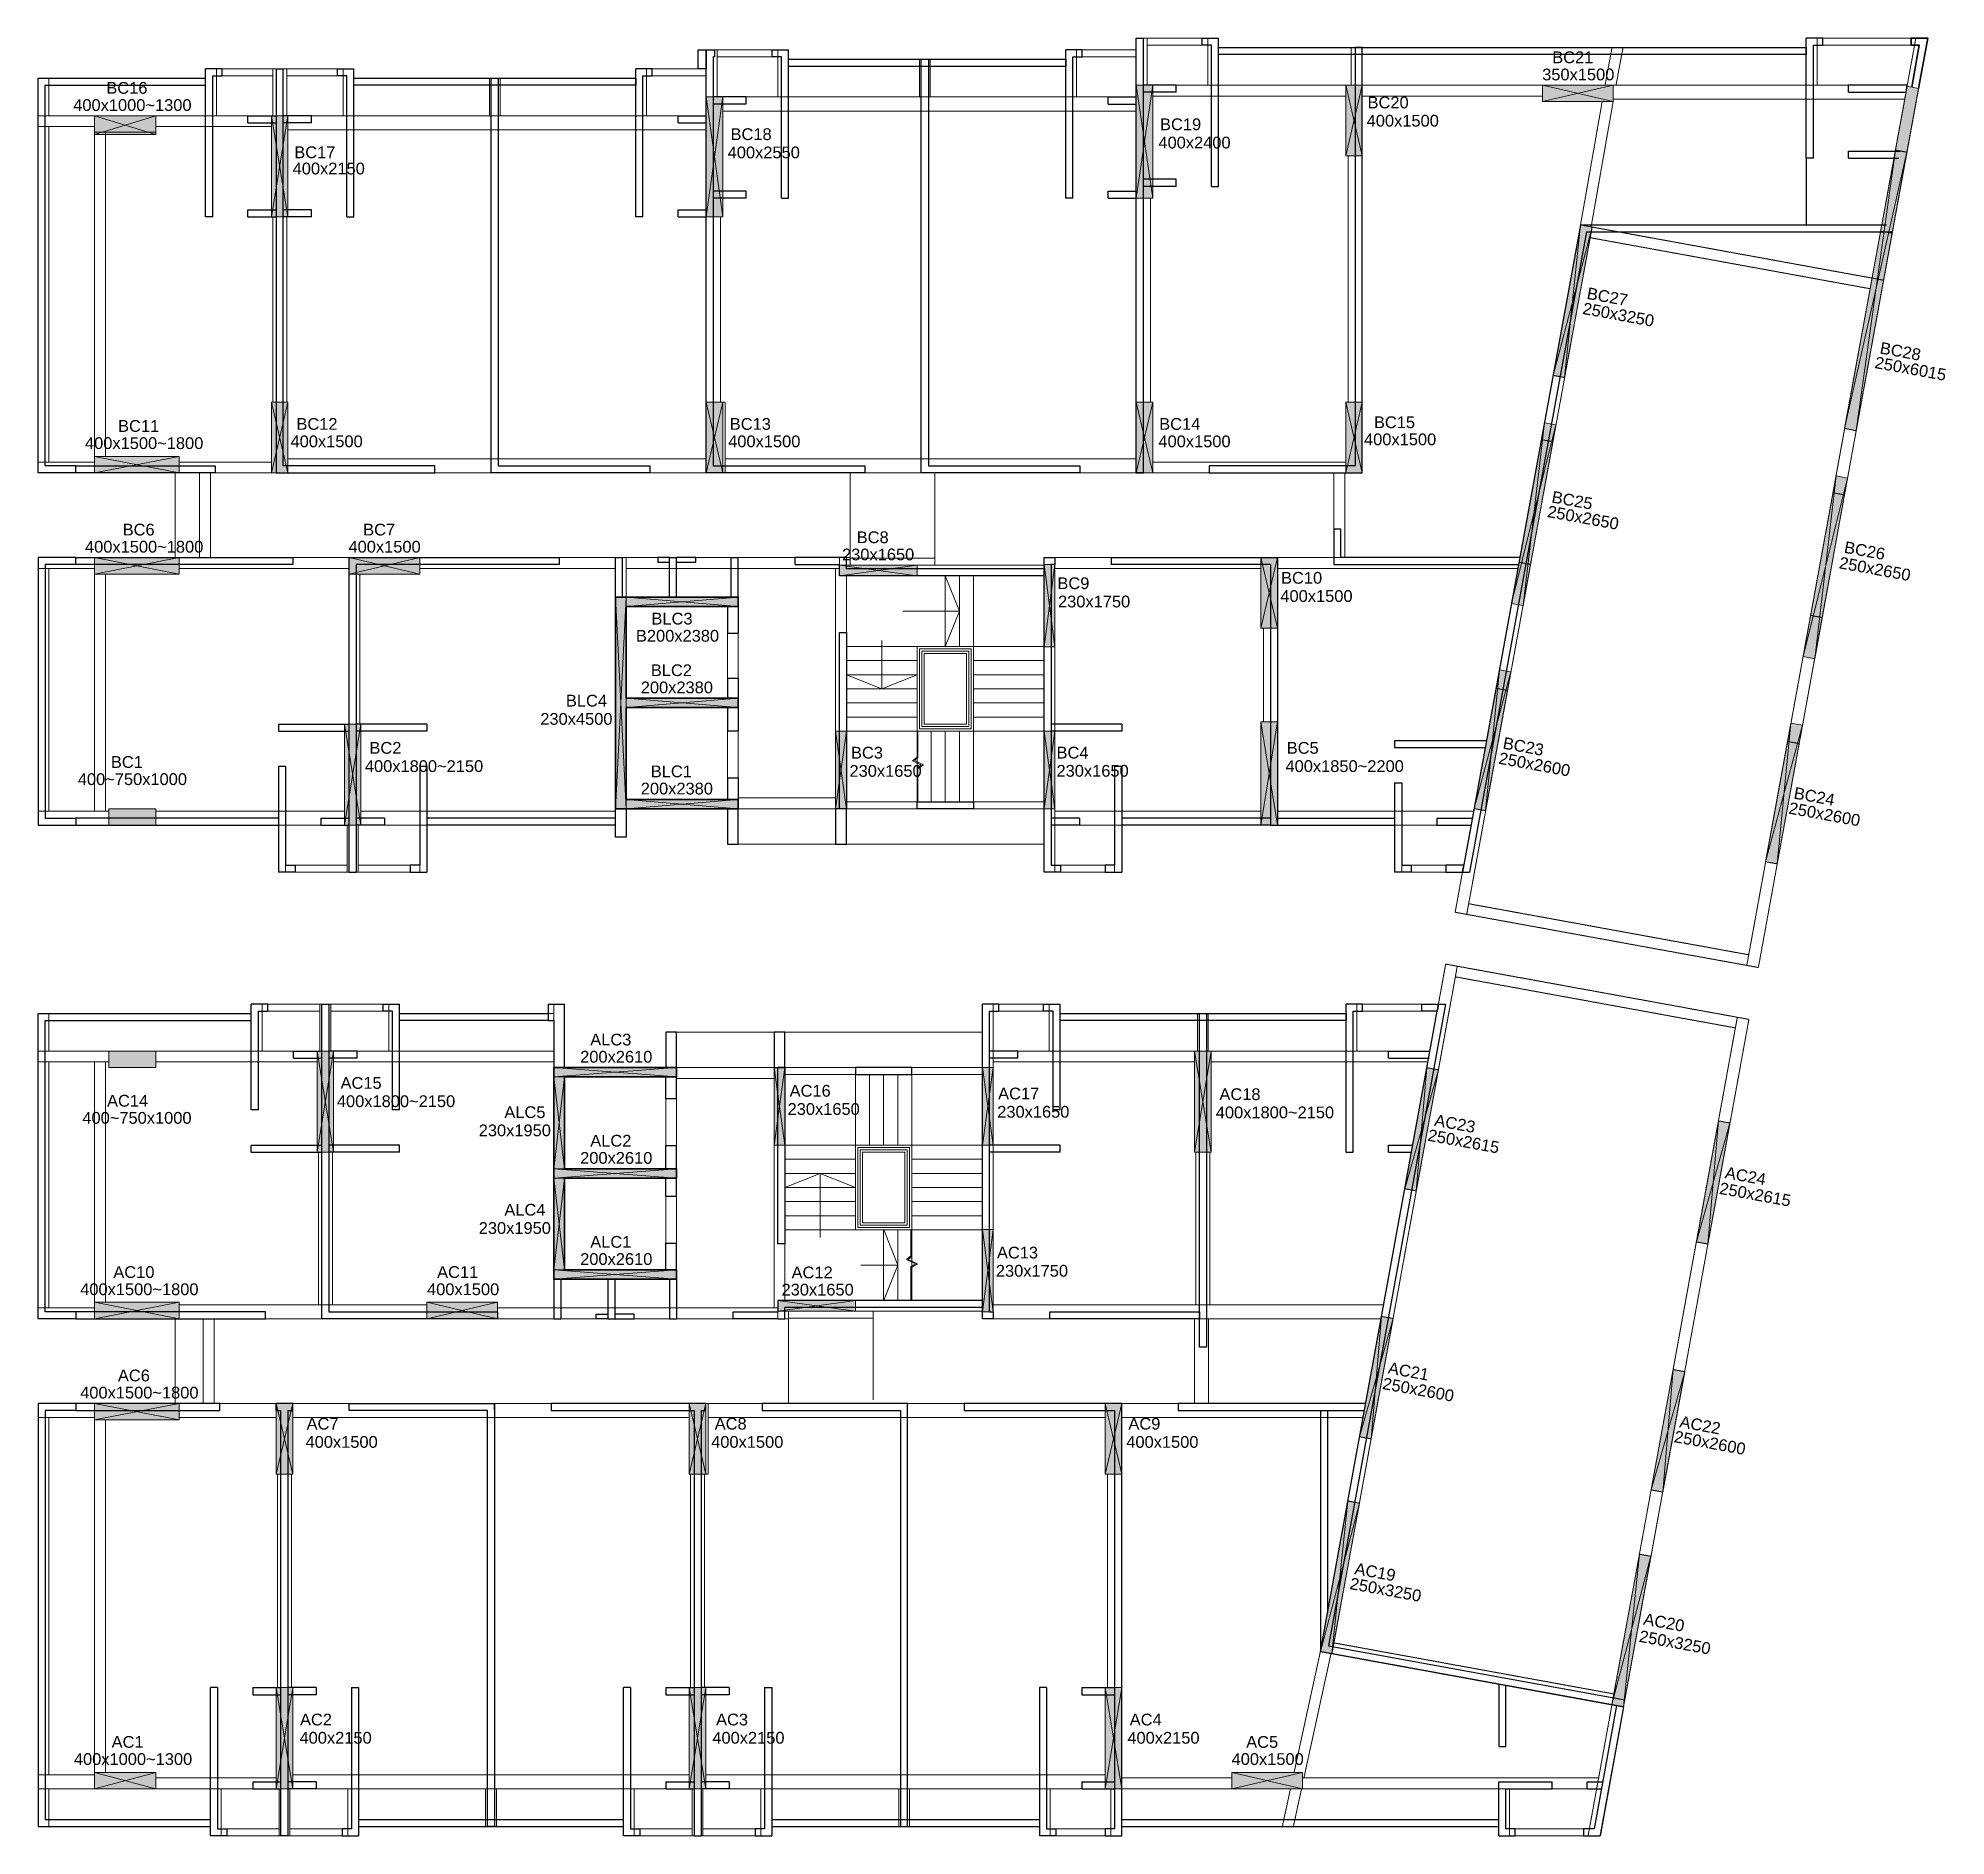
# Model space of a CAD drawing. Header units: millimetres. Extents: x 0 to 40546, y -200 to 38010.
import ezdxf
from ezdxf.enums import TextEntityAlignment as Align

# ---------------------------------------------------------------- set-up
doc = ezdxf.new("R2010")
doc.units = ezdxf.units.MM
doc.linetypes.add('DASHED', pattern=[0.75, 0.5, -0.25])
for name, color, linetype, lineweight in [('A-ANNO-Cutline n Arrow', 30, 'Continuous', 13), ('A-STAIR-Steps', 45, 'Continuous', 15), ('A-WALL-CUT-Brick', 1, 'Continuous', 35), ('ARCH BEAM', 160, 'DASHED', 9), ('COLUMN', 2, 'Continuous', 0), ('COLUMN HATCH_ASC', 251, 'Continuous', 0), ('COLUMN NO._ASC', 7, 'Continuous', 25), ('COLUMN SIZE_ASC', 150, 'Continuous', 9), ('RAILING- 1', 87, 'Continuous', 15), ('S-RCC-COL', 2, 'Continuous', 35), ('wall', 1, 'Continuous', 25)]:
    doc.layers.add(name, color=color, linetype=linetype, lineweight=lineweight)
doc.layers.add('S-RCC-WALL', color=7, linetype='Continuous')
doc.styles.add('STANDERD ASC', font='swiss.ttf', dxfattribs={"height": 250})

msp = doc.modelspace()

# ---------------------------------------------------------------- texts
at = {"layer": 'COLUMN NO._ASC', "color": 6, "style": 'STANDERD ASC'}
for s, p in [('BC21', (32617, 37403)), ('BC16', (1886, 36753)), ('BC11', (2136, 29567)), ('BC6', (2136, 27364)), ('BC7', (7247, 27364)), ('BC8', (17737, 27201, 0)), ('BLC3', (13472, 25472, 0)), ('BLC2', (13459, 24375, 0)), ('BC1', (1886, 22425)), ('BLC1', (13458, 22225, 0)), ('ALC3', (12171, 16525, 0)), ('AC14', (1901, 15225)), ('ALC2', (12171, 14375, 0)), ('ALC1', (12171, 12225, 0)), ('AC10', (2035, 11583, 237)), ('AC11', (8916, 11583, 0)), ('AC12', (16450, 11575, 0)), ('AC6', (2035, 9385, 237)), ('AC1', (1901, 1597, 0)), ('AC5', (26015, 1596))]:
    msp.add_text(s, height=250, dxfattribs=at).set_placement(p, align=Align.BOTTOM_CENTER)
for s, p in [('BC20', (28255, 36643)), ('BC18', (14716, 35969)), ('BC19', (23845, 36179)), ('BC17', (5444, 35584)), ('BC12', (5489, 29810)), ('BC13', (14700, 29810)), ('BC14', (23826, 29810)), ('BC15', (28391, 29846, 0)), ('BC9', (21663, 26424)), ('BC10', (26417, 26539)), ('BC2', (7041, 22925)), ('BC3', (17276, 22822, 0)), ('BC4', (21645, 22824)), ('BC5', (26537, 22925)), ('AC15', (6427, 15803)), ('AC16', (15972, 15636, 0)), ('AC17', (20403, 15578, 0)), ('AC18', (25107, 15564)), ('AC13', (20378, 12197)), ('AC7', (5706, 8560)), ('AC8', (14379, 8560)), ('AC9', (23172, 8560)), ('AC2', (5565, 2272)), ('AC3', (14408, 2272)), ('AC4', (23200, 2272))]:
    msp.add_text(s, height=250, dxfattribs=at).set_placement(p, align=Align.MIDDLE_LEFT)
for s, p in [('BC27', (32923, 32594, -238)), ('BC28', (39151, 31433, -238)), ('BC25', (32176, 28266, -238)), ('BC26', (38392, 27197, -238)), ('BC23', (31138, 23034, -238)), ('BC24', (37321, 21972, -238)), ('AC23', (29683, 15018, 0)), ('AC24', (35859, 13905, 0)), ('AC21', (28697, 9754, 0)), ('AC22', (34894, 8610, 0)), ('AC19', (27987, 5488, 0)), ('AC20', (34127, 4416, 0))]:
    msp.add_text(s, height=250, rotation=349.6675, dxfattribs=at).set_placement(p, align=Align.MIDDLE_LEFT)
for s, p in [('BLC4', (12091, 23929, 0)), ('ALC5', (10782, 15182, 0)), ('ALC4', (10782, 13107, 0))]:
    msp.add_text(s, height=250, dxfattribs=at).set_placement(p, align=Align.MIDDLE_RIGHT)
at = {"layer": 'COLUMN SIZE_ASC', "style": 'STANDERD ASC'}
for s, p in [('350x1500', (32733, 37038, 0)), ('400x1000~1300', (2003, 36388, 0)), ('400x1500~1800', (2253, 29202, 0)), ('400x1500~1800', (2253, 27000, 0)), ('400x1500', (7363, 27000, 0)), ('230x1650', (17853, 26836, 0)), ('B200x2380', (13589, 25107, 0)), ('200x2380', (13575, 24010, 0)), ('400~750x1000', (2003, 22060, 0)), ('200x2380', (13575, 21860, 0)), ('200x2610', (12287, 16160, 0)), ('400~750x1000', (2100, 14861, 0)), ('200x2610', (12287, 14010, 0)), ('200x2610', (12287, 11860, 0)), ('400x1500~1800', (2151, 11218, 237)), ('400x1500', (9032, 11218, 0)), ('230x1650', (16567, 11210, 0)), ('400x1500~1800', (2151, 9021, 237)), ('400x1000~1300', (2017, 1232, 0)), ('400x1500', (26132, 1232, 0))]:
    msp.add_text(s, height=250, dxfattribs=at).set_placement(p, align=Align.BOTTOM_CENTER)
for s, p in [('400x1500', (28236, 36255, 0)), ('400x2550', (14655, 35581, 0)), ('400x2400', (23810, 35791, 0)), ('400x2150', (5409, 35239, 0)), ('400x1500', (28180, 29483, 0)), ('400x1500', (5364, 29440, 0)), ('400x1500', (14666, 29440, 0)), ('400x1500', (23810, 29440, 0)), ('230x1750', (21676, 26036, 0)), ('400x1500', (26402, 26152, 0)), ('400x1800~2150', (6944, 22537, 0)), ('230x1650', (17244, 22435, 0)), ('230x1650', (21644, 22437, 0)), ('400x1850~2200', (26511, 22537, 0)), ('400x1800~2150', (6349, 15415, 0)), ('230x1650', (15928, 15249, 0)), ('230x1650', (20384, 15190, 0)), ('400x1800~2150', (25029, 15177, 0)), ('230x1750', (20355, 11810, 0)), ('400x1500', (5683, 8173, 0)), ('400x1500', (14304, 8173, 0)), ('400x1500', (23127, 8173, 0)), ('400x2150', (5555, 1884, 0)), ('400x2150', (14329, 1884, 0)), ('400x2150', (23150, 1884, 0))]:
    msp.add_text(s, height=250, dxfattribs=at).set_placement(p, align=Align.MIDDLE_LEFT)
for s, p in [('250x3250', (32833, 32273, -238)), ('250x6015', (39042, 31124, -238)), ('250x2650', (32082, 27957, -238)), ('250x2650', (38284, 26867, -238)), ('250x2600', (31049, 22713, -238)), ('250x2600', (37213, 21653, -238)), ('250x2615', (29542, 14701, 0)), ('250x2615', (35740, 13571, 0)), ('250x2600', (28579, 9423, 0)), ('250x2600', (34777, 8293, 0)), ('250x3250', (27884, 5171, 0)), ('250x3250', (34034, 4050, 0))]:
    msp.add_text(s, height=250, rotation=349.6675, dxfattribs=at).set_placement(p, align=Align.MIDDLE_LEFT)
for s, p in [('230x4500', (12207, 23541, 0)), ('230x1950', (10898, 14795, 0)), ('230x1950', (10898, 12719, 0))]:
    msp.add_text(s, height=250, dxfattribs=at).set_placement(p, align=Align.MIDDLE_RIGHT)

# ---------------------------------------------------------------- hatches: boundary and pattern name
at = {"layer": 'COLUMN HATCH_ASC'}
for points in [[(23340, 37010), (23690, 37010), (23690, 34610), (23340, 34610)], [(28140, 35510), (28140, 37010), (27790, 37010), (27790, 35510)], [(33475, 37010), (31975, 37010), (31975, 36660), (33475, 36660)], [(39720, 35585), (39474, 35630), (39722, 36988), (39968, 36943)], [(14200, 36760), (14550, 36760), (14550, 34210), (14200, 34210)], [(2500, 36360), (1200, 36360), (1200, 35960), (2500, 35960)], [(4960, 36360), (5310, 36360), (5310, 34210), (4960, 34210)], [(38395, 29713), (38641, 29668), (39720, 35585), (39474, 35630)], [(32198, 30843), (32444, 30798), (33026, 33995), (32781, 34040)], [(5310, 28770), (5310, 30270), (4960, 30270), (4960, 28770)], [(14550, 28770), (14550, 30270), (14200, 30270), (14200, 28770)], [(23690, 28770), (23690, 30270), (23340, 30270), (23340, 28770)], [(28140, 28770), (28140, 30270), (27790, 30270), (27790, 28770)], [(32014, 29836), (32260, 29791), (31560, 25950), (31314, 25995)], [(3000, 29120), (1200, 29120), (1200, 28770), (3000, 28770)], [(38212, 28706), (38458, 28661), (37758, 24820), (37512, 24865)], [(3000, 26970), (1200, 26970), (1200, 26620), (3000, 26620)], [(6610, 26620), (8110, 26620), (8110, 26970), (6610, 26970)], [(18680, 26810), (18680, 26580), (17030, 26580), (17030, 26810)], [(21380, 26820), (21610, 26820), (21610, 25070), (21380, 25070)], [(26340, 25470), (26340, 26970), (25990, 26970), (25990, 25470)], [(12270, 26130), (12500, 26130), (12500, 21630), (12270, 21630)], [(12500, 26130), (14880, 26130), (14880, 25930), (12500, 25930)], [(30519, 21634), (30765, 21589), (31303, 24539), (31057, 24584)], [(12500, 23980), (14880, 23980), (14880, 23780), (12500, 23780)], [(6860, 21280), (6860, 23430), (6510, 23430), (6510, 21280)], [(16950, 23280), (17180, 23280), (17180, 21630), (16950, 21630)], [(21380, 23280), (21610, 23280), (21610, 21630), (21380, 21630)], [(26340, 21280), (26340, 23480), (25990, 23480), (25990, 21280)], [(36716, 20504), (36962, 20459), (37500, 23408), (37254, 23452)], [(1500, 21280), (2500, 21280), (2500, 21630), (1500, 21630)], [(12500, 21830), (14880, 21830), (14880, 21630), (12500, 21630)], [(1500, 16480), (2500, 16480), (2500, 16130), (1500, 16130)], [(6280, 16480), (6280, 14330), (5930, 14330), (5930, 16480)], [(24930, 16480), (24930, 14330), (24580, 14330), (24580, 16480)], [(10960, 16130), (13570, 16130), (13570, 15930), (10960, 15930)], [(10960, 15930), (11190, 15930), (11190, 13980), (10960, 13980)], [(15640, 16130), (15870, 16130), (15870, 14480), (15640, 14480)], [(20070, 16130), (20300, 16130), (20300, 14480), (20070, 14480)], [(29046, 13554), (29291, 13509), (29761, 16081), (29515, 16126)], [(35243, 12424), (35489, 12379), (35958, 14951), (35712, 14996)], [(10960, 13980), (13570, 13980), (13570, 13780), (10960, 13780)], [(10960, 13780), (11190, 13780), (11190, 11830), (10960, 11830)], [(20070, 12690), (20300, 12690), (20300, 10940), (20070, 10940)], [(10960, 11830), (13570, 11830), (13570, 11630), (10960, 11630)], [(3000, 11140), (1200, 11140), (1200, 10790), (3000, 10790)], [(8260, 10790), (9760, 10790), (9760, 11140), (8260, 11140)], [(17370, 11180), (17370, 10950), (15720, 10950), (15720, 11180)], [(28085, 8283), (28330, 8238), (28797, 10796), (28551, 10840)], [(34282, 7153), (34528, 7108), (34995, 9666), (34749, 9710)], [(3000, 8990), (1200, 8990), (1200, 8640), (3000, 8640)], [(5410, 7490), (5410, 8990), (5060, 8990), (5060, 7490)], [(14190, 7490), (14190, 8990), (13840, 8990), (13840, 7490)], [(23030, 7490), (23030, 8990), (22680, 8990), (22680, 7490)], [(27253, 3720), (27499, 3675), (28082, 6872), (27836, 6917)], [(33450, 2590), (33696, 2545), (34279, 5742), (34033, 5787)], [(5060, 2950), (5410, 2950), (5410, 800), (5060, 800)], [(13840, 2950), (14190, 2950), (14190, 800), (13840, 800)], [(22680, 2950), (23030, 2950), (23030, 800), (22680, 800)], [(2500, 1150), (1200, 1150), (1200, 800), (2500, 800)], [(25373, 800), (26873, 800), (26873, 1150), (25373, 1150)]]:
    msp.add_hatch(color=256, dxfattribs=at).paths.add_polyline_path(points)

# ---------------------------------------------------------------- linework, layer by layer
at = {"layer": 'A-ANNO-Cutline n Arrow'}
for points in [[(19280, 26580), (19580, 25830), (19280, 25080), (19580, 25830), (18380, 25830)], [(18680, 24480), (17930, 24180), (17180, 24480), (17930, 24180), (17930, 25210)], [(18680, 23280), (18680, 22726), (18586, 22649), (18775, 22558), (18680, 22499), (18680, 21780)], [(18700, 23280), (18700, 22717), (18623, 22653), (18816, 22561), (18700, 22488), (18700, 21780)]]:
    msp.add_lwpolyline(points, dxfattribs=at)
at = {"layer": 'A-ANNO-Cutline n Arrow', "elevation": 0}
for points in [[(15870, 13580), (16620, 13880), (17370, 13580), (16620, 13880), (16620, 12520)], [(17972, 12683), (18272, 11933), (17972, 11183), (18272, 11933), (17483, 11933)], [(18550, 12680), (18550, 12126), (18456, 12049), (18645, 11958), (18550, 11899), (18550, 11180)], [(18570, 12680), (18570, 12117), (18493, 12053), (18686, 11961), (18570, 11888), (18570, 11180)]]:
    msp.add_lwpolyline(points, dxfattribs=at)
at = {"layer": 'A-STAIR-Steps'}
for points in [[(19280, 25080), (19280, 26580)], [(19580, 25080), (19580, 26580)], [(19880, 25080), (19880, 26580)], [(18680, 25080), (17180, 25080)], [(18680, 24780), (17180, 24780)], [(19880, 25080), (21380, 25080)], [(19880, 24780), (21380, 24780)], [(18680, 24480), (17180, 24480)], [(19880, 24480), (21380, 24480)], [(18680, 24180), (17180, 24180)], [(19880, 24180), (21380, 24180)], [(18680, 23880), (17180, 23880)], [(18680, 23580), (17180, 23580)], [(19880, 23880), (21380, 23880)], [(19880, 23580), (21380, 23580)], [(18680, 23280), (17180, 23280)], [(18680, 23280), (18680, 21780)], [(18980, 23280), (18980, 21780)], [(19280, 23280), (19280, 21780)], [(19580, 23280), (19580, 21780)], [(19880, 23280), (21380, 23280)], [(19880, 23280), (19880, 21780)]]:
    msp.add_lwpolyline(points, dxfattribs=at)
at = {"layer": 'A-STAIR-Steps', "elevation": 0}
for points in [[(17370, 14480), (17370, 15980)], [(17670, 14480), (17670, 15980)], [(17970, 14480), (17970, 15980)], [(18270, 14480), (18270, 15980)], [(18570, 14480), (18570, 15980)], [(17370, 14480), (15870, 14480)], [(18570, 14480), (20070, 14480)], [(17370, 14180), (15870, 14180)], [(17370, 13880), (15870, 13880)], [(18570, 14180), (20070, 14180)], [(18570, 13880), (20070, 13880)], [(17370, 13580), (15870, 13580)], [(18570, 13580), (20070, 13580)], [(17370, 13280), (15870, 13280)], [(17370, 12980), (15870, 12980)], [(18570, 13280), (20070, 13280)], [(18570, 12980), (20070, 12980)], [(17370, 12680), (15870, 12680)], [(17970, 12680), (17970, 11180)], [(18270, 12680), (18270, 11180)], [(18570, 12680), (20070, 12680)], [(18570, 12680), (18570, 11180)]]:
    msp.add_lwpolyline(points, dxfattribs=at)
at = {"layer": 'A-WALL-CUT-Brick'}
for points in [[(39820, 36970), (39982, 37860), (39812, 37860), (39812, 38010), (40162, 38010), (39968, 36943)], [(23340, 28770), (23490, 28770)], [(12270, 26130), (12420, 26130)], [(13420, 26130), (13570, 26130)], [(14880, 26130), (14730, 26130)], [(14650, 25930), (14880, 25930)], [(14650, 23980), (14880, 23980)], [(14650, 23780), (14880, 23780)], [(12270, 21630), (12500, 21630)], [(14650, 21830), (14880, 21830)], [(14650, 21630), (14880, 21630)], [(29734, 17330), (29761, 17480)], [(10960, 16130), (11190, 16130)], [(13340, 15930), (13570, 15930)], [(13340, 13980), (13570, 13980)], [(13340, 13780), (13570, 13780)], [(13340, 11830), (13570, 11830)], [(10960, 11630), (11110, 11630)], [(12110, 11630), (12260, 11630)], [(13570, 11630), (13420, 11630)], [(5060, 8990), (5060, 8840)]]:
    msp.add_lwpolyline(points, dxfattribs=at)
at = {"layer": 'ARCH BEAM'}
for p, q in [((14200, 37760), (14430, 37760)), ((14430, 37760), (15720, 37760)), ((15720, 37760), (15720, 36760)), ((15720, 37760), (15950, 37760)), ((15950, 37760), (15950, 36760)), ((21840, 36760), (21840, 37760)), ((21840, 37760), (22070, 37760)), ((22070, 36760), (22070, 37760)), ((22070, 37760), (23340, 37760)), ((23570, 38010), (24860, 38010)), ((23570, 37860), (24860, 37860)), ((24860, 38010), (24860, 37010)), ((24860, 38010), (25090, 38010)), ((25090, 38010), (25090, 37010)), ((25090, 37810), (27910, 37810)), ((28140, 37810), (33451, 37810)), ((33685, 37810), (37580, 37810)), ((37580, 37010, 0), (37580, 38010, 0)), ((37580, 38010), (37810, 38010)), ((37810, 37010, 0), (37810, 38010, 0)), ((37810, 38010), (39908, 38010)), ((37810, 37860), (39881, 37860)), ((3560, 36360), (3560, 37360)), ((3560, 37360), (3790, 37360)), ((3790, 36360), (3790, 37360)), ((3790, 37360), (4985, 37360)), ((4985, 36360, 0), (4985, 37360)), ((4985, 37360), (5285, 37360)), ((5285, 36360, 0), (5285, 37360)), ((5285, 37360), (6480, 37360)), ((6480, 37360), (6480, 36360)), ((6480, 37360), (6710, 37360)), ((6710, 37360), (6710, 36360)), ((12700, 36360), (12700, 37360)), ((12700, 37360), (12930, 37360)), ((12930, 36360), (12930, 37360)), ((12930, 37360), (14200, 37360)), ((14430, 37610), (15720, 37610)), ((15950, 37560), (18730, 37560)), ((15950, 37410), (18730, 37410)), ((18730, 37560), (18730, 36760)), ((18730, 37560), (18960, 37560)), ((18960, 37560), (18960, 36760)), ((18960, 37560), (21840, 37560)), ((18960, 37410), (21840, 37410)), ((22070, 37610), (23340, 37610)), ((25090, 37660), (27910, 37660)), ((28140, 37660), (33423, 37660)), ((33657, 37660), (37580, 37660)), ((230, 37160), (3560, 37160)), ((230, 37010), (3560, 37010)), ((3790, 37210), (4985, 37210)), ((5285, 37210), (6480, 37210)), ((6710, 37160), (9590, 37160)), ((6710, 37010), (9590, 37010)), ((9590, 37160), (9590, 36360)), ((9590, 37160), (9820, 37160)), ((9820, 37160), (9820, 36360)), ((9820, 37160), (12700, 37160)), ((9820, 37010), (12700, 37010)), ((12930, 37210), (14200, 37210)), ((23690, 37010, 241), (27790, 37010, -3)), ((28140, 37010), (31983, 37010, 0)), ((33474, 37010, 0), (39726, 37010, 0)), ((14550, 36760, 0), (23340, 36760, 0)), ((23690, 36780, 241), (27790, 36780, -3)), ((28140, 36780), (31983, 36780, 0)), ((33241, 36660, 0), (32781, 34040)), ((33474, 36660, 0), (33007, 34001)), ((33474, 36710, 0), (39671, 36710, 0)), ((0, 36130, 0), (0, 29000)), ((230, 36130, 0), (230, 29000)), ((2500, 36360), (4960, 36360)), ((2500, 36130), (4960, 36130)), ((5310, 36360), (14200, 36360)), ((14550, 36460, 0), (23340, 36460, 0)), ((1200, 36010), (1200, 29120)), ((1430, 36010), (1430, 29120)), ((5310, 36060), (14200, 36060)), ((27840, 35510), (27840, 30270, 0)), ((28140, 35510), (28140, 30270)), ((23340, 34610, 238), (23340, 30270, -370)), ((23640, 34610, 238), (23640, 30270, -370)), ((4987, 34210, 0), (4987, 30270, 0)), ((5287, 34210, 0), (5287, 30270, 0)), ((14200, 34210), (14200, 30270, 0)), ((14500, 34210), (14500, 30270, 0)), ((32985, 33769, 0), (38937, 32684, 0)), ((33026, 33995, 0), (38978, 32910, 0)), ((38978, 32910, 0), (39160, 33908, 0)), ((39224, 32865, 0), (39406, 33864, 0)), ((32198, 30843), (31949, 29477, 0)), ((32444, 30798), (32195, 29432, 0)), ((38395, 29713), (38146, 28347, 0)), ((38641, 29668), (38392, 28302, 0)), ((3000, 29000, 0), (4960, 29000, 0)), ((5310, 29070), (14200, 29070)), ((14600, 29069), (23340, 29069)), ((23690, 29000, 0), (27790, 29000, 0)), ((2910, 26970), (2910, 28770, 0)), ((3000, 28770, 0), (4960, 28770, 0)), ((3430, 26970, 0), (3430, 28770, 0)), ((3660, 26970, 0), (3660, 28770, 0)), ((5310, 28770), (14200, 28770)), ((14600, 28769), (23340, 28769)), ((17260, 26970), (17260, 28769)), ((19060, 26960, 0), (19060, 28769, 0)), ((23690, 28770, 0), (27790, 28770, 0)), ((27540, 26970), (27540, 28770)), ((27770, 26970), (27770, 28770)), ((3000, 26970), (6610, 26970)), ((8110, 26970), (17030, 26970)), ((18680, 26810, 0), (21380, 26810, 0)), ((25990, 26970, 0), (21610, 26970)), ((26340, 26970), (31492, 26970)), ((31473, 26870), (30985, 24191, 0)), ((31719, 26825), (31231, 24146, 0)), ((0, 26740), (0, 21580)), ((230, 26740), (230, 21580)), ((1200, 26620), (1200, 21580, 0)), ((1430, 26620), (1430, 21580, 0)), ((3000, 26740), (6610, 26740)), ((6610, 23430, 0), (6610, 26620, 0)), ((6840, 23430, 0), (6840, 26620, 0)), ((8110, 26740, 0), (12270, 26740, 0)), ((12500, 26740, 0), (17030, 26740, 0)), ((16950, 26740, 0), (16950, 23280)), ((17180, 26580, 0), (17180, 23280)), ((18680, 26580, 0), (21380, 26580, 0)), ((25990, 26740, 0), (21610, 26740)), ((26340, 26740), (31450, 26740)), ((12270, 26130, 0), (12270, 26130, 0)), ((37671, 25740, 0), (37183, 23061, 0)), ((37917, 25695, 0), (37429, 23017, 0)), ((26040, 25470, 0), (26040, 23480, 0)), ((26340, 25470, 0), (26340, 23480, 0)), ((21380, 23280), (21380, 25070)), ((21610, 23280), (21610, 25070)), ((6510, 21580, 0), (2500, 21580)), ((6860, 21580, 0), (12270, 21580, 0)), ((14880, 21860), (16950, 21860)), ((14880, 21630), (16950, 21630)), ((17180, 21780), (21380, 21780)), ((17180, 21630), (21380, 21630)), ((25990, 21580, 0), (21610, 21580, 0)), ((26340, 21580), (30509, 21580)), ((30117, 19431), (30519, 21634)), ((30363, 19386), (30765, 21589)), ((6485, 21280, 0), (2500, 21280)), ((6885, 21280, 0), (12270, 21280, 0)), ((25990, 21280, 0), (21610, 21280, 0)), ((26340, 21280), (30454, 21280, 0)), ((14880, 20880, 0), (21380, 20880)), ((36716, 20504, 0), (36315, 18301, 0)), ((36962, 20459, 0), (36561, 18256, 0)), ((30404, 19612, 0), (36356, 18527, 0)), ((30363, 19386, 0), (30117, 19431)), ((30363, 19386, 0), (36315, 18301, 0)), ((29514, 16124), (29916, 18329)), ((29760, 16079), (30162, 18284)), ((30162, 18284, 0), (29916, 18329)), ((30162, 18284, 0), (36114, 17199, 0)), ((36315, 18301, 0), (36561, 18256, 0)), ((30121, 18058, 0), (36073, 16973, 0)), ((4530, 17480), (4530, 16480)), ((4530, 17480), (4760, 17480)), ((4760, 17480), (4760, 16480)), ((4760, 17480), (5990, 17480)), ((5990, 17480), (6220, 17480)), ((6220, 17480), (7450, 17480)), ((7450, 17480), (7450, 16480)), ((7450, 17480), (7680, 17480)), ((7680, 17480), (7680, 16480)), ((20300, 17480), (21490, 17480)), ((21490, 17480), (21490, 16480)), ((21490, 17480), (21720, 17480)), ((21720, 17480), (21720, 16480)), ((27800, 16480), (27800, 17480)), ((27800, 17480), (28030, 17480)), ((28030, 16480), (28030, 17480)), ((28030, 17480), (29411, 17480)), ((29411, 17480), (29761, 17480)), ((230, 17280), (4530, 17280)), ((230, 17130), (4530, 17130)), ((4760, 17330), (5990, 17330)), ((6220, 17330), (7450, 17330)), ((7680, 17280), (10960, 17280)), ((7680, 17130), (10960, 17130)), ((20300, 17330), (21490, 17330)), ((21720, 17280), (24640, 17280)), ((21720, 17130), (24640, 17130)), ((24870, 17280), (27800, 17280)), ((24870, 17130), (27800, 17130)), ((28030, 17330), (29411, 17330)), ((29411, 17330), (29734, 17330)), ((36114, 17199, 0), (35712, 14994, 0)), ((36360, 17154, 0), (35958, 14949, 0)), ((36114, 17199, 0), (36360, 17154, 0)), ((13570, 16880), (20070, 16880)), ((0, 11020, 0), (0, 16250, 0)), ((230, 11020, 0), (230, 16250, 0)), ((1200, 11140, 0), (1200, 16250, 0)), ((1430, 11140, 0), (1430, 16250, 0)), ((2500, 16480, 0), (5905, 16480)), ((2500, 16250, 0), (5930, 16250, 0)), ((6280, 16480, 0), (10960, 16480)), ((6280, 16250, 0), (10960, 16250)), ((24580, 16480, 0), (20300, 16480, 0)), ((24580, 16250, 0), (20300, 16250, 0)), ((24930, 16480, 0), (29515, 16480, 0)), ((24930, 16250, 0), (29537, 16250, 0)), ((13340, 15930), (13340, 13980)), ((13570, 16130), (15640, 16130)), ((13570, 15930), (13570, 13980)), ((13570, 15900), (15640, 15900)), ((15870, 16130), (20070, 16130)), ((15870, 15980, 0), (20070, 15980, 0)), ((5955, 14330), (5955, 11090)), ((6255, 11090), (6255, 14330)), ((15640, 14480), (15640, 11020)), ((15870, 14480), (15870, 11180)), ((20070, 14480), (20070, 12690)), ((20300, 14480), (20300, 12690)), ((24605, 14330), (24605, 11090)), ((24905, 11090), (24905, 14330)), ((13340, 13780), (13340, 11830)), ((13570, 13780), (13570, 11830)), ((29046, 13554, 0), (28551, 10840, 0)), ((29291, 13509, 0), (28797, 10796, 0)), ((34749, 9710, 0), (35243, 12424, 0)), ((34995, 9666, 0), (35489, 12379, 0)), ((10960, 11630), (10960, 11020)), ((11110, 11630), (11110, 11020)), ((12110, 11630), (12110, 11020)), ((12260, 11630), (12260, 11020)), ((13420, 11630), (13420, 11020)), ((13570, 11630), (13570, 11020)), ((3000, 11090), (8260, 11090)), ((9760, 11020, 0), (15720, 11020, 0)), ((17370, 11180), (20070, 11180)), ((17370, 10950), (20070, 10950)), ((20300, 11090), (28600, 11090)), ((2910, 8990), (2910, 10790)), ((3000, 10790), (8260, 10790)), ((3510, 10790), (3510, 8990, 0)), ((3740, 10790), (3740, 8990, 0)), ((9760, 10790), (15720, 10790)), ((15950, 10790), (15950, 8990, 0)), ((17750, 10875, 0), (17750, 9065, 0)), ((20300, 10790), (28542, 10790)), ((24575, 10790, 0), (24575, 8993, 0)), ((24875, 10790, 0), (24875, 8993, 0)), ((3000, 8990), (5060, 8990)), ((5410, 8990), (13840, 8990)), ((14240, 8990), (22680, 8990)), ((23027, 8990), (28213, 8990)), ((0, 1100, 0), (0, 8690, 0)), ((230, 1100, 0), (230, 8690, 0)), ((1200, 1150), (1200, 8640)), ((1430, 1150), (1430, 8640)), ((3000, 8690), (5060, 8690)), ((5410, 8690, 0), (13840, 8690)), ((14240, 8690), (22680, 8690)), ((23027, 8690), (28159, 8690)), ((28085, 8283, 0), (27836, 6917, 0)), ((28330, 8238, 0), (28082, 6872, 0)), ((5085, 7490), (5085, 2950)), ((5385, 2950), (5385, 7490)), ((13865, 7490), (13865, 2950)), ((14165, 2950), (14165, 7490)), ((22730, 7490), (22730, 2950)), ((23030, 7490), (23030, 2950)), ((34282, 7153, 0), (34033, 5787, 0)), ((34528, 7108, 0), (34279, 5742, 0)), ((27253, 3720), (26693, 1150)), ((27479, 3679), (26902, 1030)), ((27499, 3675, 0), (33450, 2590, 0)), ((27540, 3901, 0), (33492, 2816, 0)), ((2500, 1030), (5060, 1030)), ((5410, 1100), (13840, 1100)), ((14190, 1100), (22680, 1100)), ((23030, 1030), (25373, 1030)), ((26873, 1030), (33166, 1030)), ((2500, 800), (5060, 800)), ((3660, 30), (3660, 800)), ((3890, -200), (3890, 800)), ((5460, 800), (13840, 800)), ((6580, 800), (6580, -200)), ((6810, 800), (6810, -200)), ((9510, 800), (9510, 0)), ((9740, 800), (9740, 0)), ((12440, -200), (12440, 800)), ((12670, -200), (12670, 800)), ((14190, 800), (22630, 800)), ((15360, 800), (15360, -200)), ((15590, 800), (15590, -200)), ((18290, 800), (18290, 0)), ((18520, 800), (18520, 0)), ((21280, -200), (21280, 800)), ((21510, -200), (21510, 800)), ((23030, 800), (25373, 800)), ((26617, 800), (26443, 0)), ((26852, 800), (26678, 0)), ((26873, 800), (33124, 800)), ((31043, 800), (31043, -200)), ((31273, 800), (31273, -200)), ((3660, 150), (230, 150)), ((3660, 30), (3660, -200)), ((9510, 150), (6810, 150)), ((12440, 150), (9740, 150)), ((18290, 150), (15590, 150)), ((21280, 150), (18520, 150)), ((26475, 150), (23030, 150)), ((26443, 0), (26678, 0)), ((31043, 0), (26678, 0)), ((31043, 150), (26711, 150)), ((3660, 0), (230, 0)), ((3660, -200), (3890, -200)), ((5120, -50), (3890, -50)), ((5120, -200), (3890, -200)), ((5120, -200), (5350, -200)), ((6580, -50), (5350, -50)), ((6580, -200), (5350, -200)), ((6580, -200), (6810, -200)), ((6810, 0), (9510, 0)), ((9510, 0), (6810, 0)), ((9510, 0), (9740, 0)), ((12440, 0), (9740, 0)), ((12440, -200), (12670, -200)), ((13900, -50), (12670, -50)), ((13900, -200), (12670, -200)), ((13900, -200), (14130, -200)), ((15357, -50), (14130, -50)), ((15357, -200), (14130, -200)), ((15360, -200), (15590, -200)), ((18290, 0), (15590, 0)), ((18290, 0), (18520, 0)), ((21280, 0), (18520, 0)), ((21280, -200), (21510, -200)), ((22800, -50), (21510, -50)), ((22800, -200), (21510, -200)), ((26443, 0), (23030, 0)), ((31043, -200), (31273, -200)), ((32942, -50), (31273, -50)), ((32942, -200), (31273, -200)), ((32942, -50), (32969, -50))]:
    msp.add_line(p, q, dxfattribs=at)
for points in [[(14025, 37760), (14200, 37760), (14200, 37360), (14025, 37360)], [(14200, 36760), (14430, 36760), (14430, 37760), (14200, 37760)], [(23340, 37010), (23570, 37010), (23570, 38010), (23340, 38010)], [(27910, 37010), (28140, 37010), (28140, 37810), (27910, 37810)], [(27790, 37010), (28140, 37010), (28140, 35510), (27790, 35510)], [(0, 36130), (1200, 36130), (1200, 36360), (0, 36360)], [(1200, 36010), (1200, 36360), (2500, 36360), (2500, 36010)], [(32444, 30798), (33026, 33995), (32781, 34040), (32198, 30843)], [(32985, 33769), (38937, 32684), (38978, 32910), (34042, 33810), (33026, 33995)], [(4960, 30270), (5310, 30270), (5310, 28770), (4960, 28770)], [(14200, 30270), (14600, 30270), (14600, 28769), (14200, 28769)], [(23340, 30270), (23690, 30270), (23690, 28770), (23340, 28770)], [(0, 28770), (1200, 28770), (1200, 29000), (0, 29000)], [(0, 26740), (1200, 26740), (1200, 26970), (0, 26970)], [(1200, 26620), (1200, 26970), (3000, 26970), (3000, 26620)], [(12270, 26130), (12500, 26130), (12500, 26970), (12270, 26970)], [(17030, 26970), (17260, 26970), (17260, 26810), (17030, 26810)], [(21380, 26820), (21610, 26820), (21610, 26970), (21380, 26970)], [(21380, 25070), (21610, 25070), (21610, 26820), (21380, 26820)], [(30985, 24191), (31231, 24146), (31719, 26825), (31473, 26870), (31437, 26670)], [(13420, 26130), (13570, 26130), (13570, 26740), (13420, 26740)], [(14730, 26130), (14880, 26130), (14880, 26740), (14730, 26740)], [(12270, 26130), (12500, 26130), (12500, 21630), (12270, 21630)], [(12500, 26130), (12500, 25930), (14880, 25930), (14880, 26130)], [(14880, 25930), (14650, 25930), (14650, 23980), (14880, 23980)], [(37429, 23017), (37917, 25695), (37671, 25740), (37183, 23061)], [(12500, 23980), (12500, 23780), (14880, 23780), (14880, 23980)], [(30765, 21589), (31231, 24146), (30985, 24191), (30519, 21634)], [(14880, 23780), (14650, 23780), (14650, 21830), (14880, 21830)], [(6510, 21280), (6860, 21280), (6860, 23430), (6510, 23430)], [(16950, 21630), (17180, 21630), (17180, 23280), (16950, 23280)], [(21380, 21630), (21610, 21630), (21610, 23280), (21380, 23280)], [(25990, 21280), (26340, 21280), (26340, 23480), (25990, 23480)], [(0, 21280), (1500, 21280), (1500, 21580), (0, 21580)], [(1500, 21630), (2500, 21630), (2500, 21280), (1500, 21280)], [(12270, 21030), (12500, 21030), (12500, 21630), (12270, 21630)], [(12500, 21630), (12500, 21830), (14880, 21830), (14880, 21630)], [(14650, 20880), (14880, 20880), (14880, 21630), (14650, 21630)], [(21380, 20280), (21610, 20280), (21610, 21630), (21380, 21630)], [(5110, 21280), (5260, 21280), (5260, 20280), (5110, 20280)], [(6570, 20280), (6800, 20280), (6800, 21280), (6570, 21280)], [(8110, 21280), (8260, 21280), (8260, 20280), (8110, 20280)], [(22880, 21280), (23030, 21280), (23030, 20280), (22880, 20280)], [(28830, 20280), (28980, 20280), (28980, 21280), (28830, 21280)], [(5260, 20280), (6570, 20280), (6570, 20430), (5260, 20430)], [(8110, 20280), (6800, 20280), (6800, 20430), (8110, 20430)], [(21610, 20430), (22880, 20430), (22880, 20280), (21610, 20280)], [(28980, 20280), (30272, 20280), (30299, 20430), (28980, 20430)], [(36315, 18301), (36356, 18527), (30404, 19612), (30363, 19386)], [(36073, 16973), (36114, 17199), (30162, 18284), (30121, 18058)], [(5990, 17480), (6220, 17480), (6220, 16480), (5990, 16480)], [(10840, 17480), (10960, 17480), (10960, 17280), (10840, 17280)], [(10960, 16130), (11190, 16130), (11190, 17480), (10960, 17480)], [(20070, 16130), (20300, 16130), (20300, 17480), (20070, 17480)], [(24640, 16480), (24870, 16480), (24870, 17280), (24640, 17280)], [(13340, 16130), (13570, 16130), (13570, 16880), (13340, 16880)], [(0, 16480), (1500, 16480), (1500, 16250), (0, 16250)], [(1500, 16130), (1500, 16480), (2500, 16480), (2500, 16130)], [(5930, 14330), (6280, 14330), (6280, 16480), (5930, 16480)], [(24580, 14330), (24930, 14330), (24930, 16480), (24580, 16480)], [(10960, 16130), (10960, 15930), (13570, 15930), (13570, 16130)], [(10960, 13980), (11190, 13980), (11190, 15930), (10960, 15930)], [(15640, 14480), (15870, 14480), (15870, 16130), (15640, 16130)], [(20070, 14480), (20300, 14480), (20300, 16130), (20070, 16130)], [(29515, 16126), (29046, 13554), (29291, 13509), (29761, 16081)], [(10960, 13980), (10960, 13780), (13570, 13780), (13570, 13980)], [(10960, 13780), (11190, 13780), (11190, 11830), (10960, 11830)], [(28551, 10840), (28797, 10796), (29291, 13509), (29046, 13554), (28596, 11090)], [(20070, 10940), (20300, 10940), (20300, 12690), (20070, 12690)], [(35243, 12424), (34749, 9710), (34995, 9666), (35489, 12379)], [(10960, 11630), (10960, 11830), (13570, 11830), (13570, 11630)], [(0, 11020), (1200, 11020), (1200, 10790), (0, 10790)], [(1200, 10790), (1200, 11140), (3000, 11140), (3000, 10790)], [(8260, 10790), (8260, 11140), (9760, 11140), (9760, 10790)], [(15720, 11180), (17370, 11180), (17370, 10950), (15720, 10950)], [(15950, 10790), (15720, 10790), (15720, 10950), (15950, 10950)], [(20070, 10790), (20300, 10790), (20300, 10940), (20070, 10940)], [(0, 8990), (1200, 8990), (1200, 8690), (0, 8690)], [(1200, 8640), (1200, 8990), (3000, 8990), (3000, 8640)], [(5060, 8990), (5410, 8990), (5410, 7490), (5060, 7490)], [(13840, 8990), (14240, 8990), (14240, 7490), (13840, 7490)], [(22680, 8990), (23030, 8990), (23030, 7490), (22680, 7490)], [(27836, 6917), (28082, 6872), (28330, 8238), (28085, 8283)], [(34282, 7153), (34033, 5787), (34279, 5742), (34528, 7108)], [(27499, 3675), (31193, 3001), (33450, 2590), (33492, 2816), (27540, 3901)], [(5060, 2950), (5410, 2950), (5410, 800), (5060, 800)], [(13840, 2950), (14190, 2950), (14190, 800), (13840, 800)], [(22680, 2950), (23030, 2950), (23030, 800), (22680, 800)], [(32942, -200), (33196, -200), (33696, 2545), (33450, 2590)], [(0, 1100), (1200, 1100), (1200, 800), (0, 800)], [(1200, 800), (1200, 1150), (2500, 1150), (2500, 800)], [(25373, 800), (25373, 1150), (26873, 1150), (26873, 800)], [(5120, -200), (5350, -200), (5350, 800), (5120, 800)], [(13900, -200), (14130, -200), (14130, 800), (13900, 800)], [(22800, -200), (23030, -200), (23030, 800), (22800, 800)]]:
    msp.add_lwpolyline(points, close=True, dxfattribs=at)
for points, elevation in [([(33451, 37810), (33684, 37810), (33536, 37010), (33303, 37010)], 0), ([(0, 36360), (230, 36360), (230, 37160), (0, 37160)], 0), ([(23340, 37010), (23690, 37010), (23690, 34610), (23340, 34610)], 238), ([(33474, 37010), (33474, 36660), (31975, 36660), (31975, 37010)], 0), ([(14200, 36760), (14550, 36760), (14550, 34210), (14200, 34210)], 0), ([(4960, 36360), (5310, 36360), (5310, 34210), (4960, 34210)], 0), ([(39406, 33864), (39160, 33908), (39474, 35630), (39720, 35585)], 0), ([(38641, 29668), (39224, 32865), (38978, 32910), (38395, 29713)], 0), ([(32201, 30840), (32444, 30798), (32195, 29432), (31949, 29477)], -238), ([(27790, 30270), (28140, 30270), (28140, 28770), (27790, 28770)], 0), ([(38395, 29713), (38641, 29668), (38392, 28302), (38147, 28347)], 0), ([(31719, 26825), (32195, 29432), (31949, 29477), (31473, 26870)], 0), ([(1200, 28770), (1200, 29120), (3000, 29120), (3000, 28770)], 0), ([(37917, 25695), (37671, 25740), (38147, 28347), (38392, 28302)], 0), ([(6610, 26620), (6610, 26970), (8110, 26970), (8110, 26620)], 0), ([(17030, 26580), (18680, 26580), (18680, 26810), (17030, 26810)], 0), ([(19060, 26810), (17260, 26810), (17260, 26960), (19060, 26960)], 0), ([(25990, 26970), (26340, 26970), (26340, 25470), (25990, 25470)], 0), ([(36962, 20459), (37429, 23016), (37183, 23061), (36716, 20504)], 0), ([(30519, 21634), (30765, 21589), (30363, 19386), (30117, 19431)], 0), ([(36716, 20504), (36962, 20459), (36561, 18256), (36315, 18301)], 0), ([(29916, 18329), (30162, 18284), (29761, 16081), (29515, 16126)], 0), ([(0, 16480), (230, 16480), (230, 17280), (0, 17280)], 0), ([(36114, 17199), (36360, 17154), (35958, 14951), (35712, 14996)], 0), ([(35712, 14996), (35243, 12424), (35489, 12379), (35958, 14951)], 0), ([(17750, 10800), (15950, 10800), (15950, 10950), (17750, 10950)], 0), ([(28551, 10840), (28797, 10796), (28330, 8238), (28085, 8283)], 0), ([(34749, 9710), (34282, 7153), (34528, 7108), (34995, 9666)], 0), ([(27836, 6917), (27253, 3720), (27499, 3675), (28082, 6872)], 0), ([(34033, 5787), (33450, 2590), (33696, 2545), (34279, 5742)], 0), ([(0, 0), (230, 0), (230, 800), (0, 800)], 0)]:
    msp.add_lwpolyline(points, close=True, dxfattribs=dict(at, elevation=elevation))
at = {"layer": 'ARCH BEAM', "elevation": 0}
msp.add_lwpolyline([(39474, 35630), (39908, 38010), (40162, 38010), (39720, 35585)], dxfattribs=at)
at = {"layer": 'COLUMN'}
for points in [[(23340, 37010), (23690, 37010), (23690, 34610), (23340, 34610)], [(28140, 35510), (28140, 37010), (27790, 37010), (27790, 35510)], [(14200, 36760), (14550, 36760), (14550, 34210), (14200, 34210)], [(1200, 36360), (2500, 36360), (2500, 35960), (1200, 35960)], [(2500, 36360), (1200, 36360), (1200, 35960), (2500, 35960)], [(4960, 36360), (5310, 36360), (5310, 34210), (4960, 34210)], [(5310, 28770), (5310, 30270), (4960, 30270), (4960, 28770)], [(14550, 28770), (14550, 30270), (14200, 30270), (14200, 28770)], [(23690, 28770), (23690, 30270), (23340, 30270), (23340, 28770)], [(28140, 28770), (28140, 30270), (27790, 30270), (27790, 28770)], [(1200, 29120), (3000, 29120), (3000, 28770), (1200, 28770)], [(3000, 29120), (1200, 29120), (1200, 28770), (3000, 28770)], [(1200, 26970), (3000, 26970), (3000, 26620), (1200, 26620)], [(3000, 26970), (1200, 26970), (1200, 26620), (3000, 26620)], [(6610, 26620), (8110, 26620), (8110, 26970), (6610, 26970)], [(18680, 26810), (18680, 26580), (17030, 26580), (17030, 26810)], [(21380, 26820), (21610, 26820), (21610, 25070), (21380, 25070)], [(26340, 25470), (26340, 26970), (25990, 26970), (25990, 25470)], [(12270, 26130), (12500, 26130), (12500, 21630), (12270, 21630)], [(12500, 26130), (14880, 26130), (14880, 25930), (12500, 25930)], [(12500, 23980), (14880, 23980), (14880, 23780), (12500, 23780)], [(6860, 21280), (6860, 23430), (6510, 23430), (6510, 21280)], [(6860, 21280), (6860, 23430), (6510, 23430), (6510, 21280)], [(16950, 23280), (17180, 23280), (17180, 21630), (16950, 21630)], [(21380, 23280), (21610, 23280), (21610, 21630), (21380, 21630)], [(26340, 21280), (26340, 23480), (25990, 23480), (25990, 21280)], [(26340, 21280), (26340, 23480), (25990, 23480), (25990, 21280)], [(1500, 21280), (2500, 21280), (2500, 21630), (1500, 21630)], [(12500, 21830), (14880, 21830), (14880, 21630), (12500, 21630)], [(1500, 16480), (2500, 16480), (2500, 16130), (1500, 16130)], [(6280, 16480), (6280, 14330), (5930, 14330), (5930, 16480)], [(6280, 16480), (6280, 14330), (5930, 14330), (5930, 16480)], [(24930, 16480), (24930, 14330), (24580, 14330), (24580, 16480)], [(24930, 16480), (24930, 14330), (24580, 14330), (24580, 16480)], [(10960, 16130), (13570, 16130), (13570, 15930), (10960, 15930)], [(10960, 15930), (11190, 15930), (11190, 13980), (10960, 13980)], [(15640, 16130), (15870, 16130), (15870, 14480), (15640, 14480)], [(20070, 16130), (20300, 16130), (20300, 14480), (20070, 14480)], [(10960, 13980), (13570, 13980), (13570, 13780), (10960, 13780)], [(10960, 13780), (11190, 13780), (11190, 11830), (10960, 11830)], [(20070, 12690), (20300, 12690), (20300, 10940), (20070, 10940)], [(10960, 11830), (13570, 11830), (13570, 11630), (10960, 11630)], [(1200, 11140), (3000, 11140), (3000, 10790), (1200, 10790)], [(3000, 11140), (1200, 11140), (1200, 10790), (3000, 10790)], [(8260, 10790), (9760, 10790), (9760, 11140), (8260, 11140)], [(17370, 11180), (17370, 10950), (15720, 10950), (15720, 11180)], [(1200, 8990), (3000, 8990), (3000, 8640), (1200, 8640)], [(3000, 8990), (1200, 8990), (1200, 8640), (3000, 8640)], [(5410, 7490), (5410, 8990), (5060, 8990), (5060, 7490)], [(14190, 7490), (14190, 8990), (13840, 8990), (13840, 7490)], [(23030, 7490), (23030, 8990), (22680, 8990), (22680, 7490)], [(5060, 2950), (5410, 2950), (5410, 800), (5060, 800)], [(13840, 2950), (14190, 2950), (14190, 800), (13840, 800)], [(22680, 2950), (23030, 2950), (23030, 800), (22680, 800)], [(1200, 1150), (2500, 1150), (2500, 800), (1200, 800)], [(2500, 1150), (1200, 1150), (1200, 800), (2500, 800)], [(25373, 800), (26873, 800), (26873, 1150), (25373, 1150)]]:
    msp.add_lwpolyline(points, close=True, dxfattribs=at)
for points in [[(23340, 37010), (23690, 34610)], [(23690, 37010), (23340, 34610)], [(27790, 37010), (28140, 35510)], [(28140, 37010), (27790, 35510)], [(14550, 36760), (14200, 34210)], [(14200, 36760), (14550, 34210)], [(1200, 36360), (2500, 35960)], [(2500, 36360), (1200, 35960)], [(4960, 36360), (5310, 34210)], [(5310, 36360), (4960, 34210)], [(4960, 30270), (5310, 28770)], [(5310, 30270), (4960, 28770)], [(14550, 30270), (14200, 28770)], [(14200, 30270), (14550, 28770)], [(23690, 30270), (23340, 28770)], [(23340, 30270), (23690, 28770)], [(28140, 30270), (27790, 28770)], [(27790, 30270), (28140, 28770)], [(1200, 29120), (3000, 28770)], [(3000, 29120), (1200, 28770)], [(1200, 26970), (3000, 26620)], [(3000, 26970), (1200, 26620)], [(6610, 26970), (8110, 26620)], [(8110, 26970), (6610, 26620)], [(17030, 26810), (18680, 26580)], [(18680, 26810), (17030, 26580)], [(21380, 26820), (21610, 25070)], [(21380, 25070), (21610, 26820)], [(26340, 26970), (25990, 25470)], [(25990, 26970), (26340, 25470)], [(12270, 26130), (12500, 21630)], [(12500, 26130), (12270, 21630)], [(12500, 26130), (14880, 25930)], [(12500, 25930), (14880, 26130)], [(12500, 23980), (14880, 23780)], [(14880, 23980), (12500, 23780)], [(6860, 23430), (6510, 21280)], [(6510, 23430), (6860, 21280)], [(17180, 23280), (16950, 21630)], [(16950, 23280), (17180, 21630)], [(21380, 23280), (21610, 21630)], [(21610, 23280), (21380, 21630)], [(26340, 23480), (25990, 21280)], [(25990, 23480), (26340, 21280)], [(12500, 21830), (14880, 21630)], [(14880, 21830), (12500, 21630)], [(5930, 16480), (6280, 14330)], [(5930, 14330), (6280, 16480)], [(24930, 16480), (24580, 14330)], [(24580, 16480), (24930, 14330)], [(10960, 16130), (13570, 15930)], [(13570, 16130), (10960, 15930)], [(10960, 15930), (11190, 13980)], [(10960, 13980), (11190, 15930)], [(15640, 16130), (15870, 14480)], [(15870, 16130), (15640, 14480)], [(20300, 16130), (20070, 14480)], [(20070, 16130), (20300, 14480)], [(10960, 13980), (13570, 13780)], [(13570, 13980), (10960, 13780)], [(10960, 13780), (11190, 11830)], [(10960, 11830), (11190, 13780)], [(20070, 12690), (20300, 10940)], [(20070, 10940), (20300, 12690)], [(10960, 11830), (13570, 11630)], [(13570, 11830), (10960, 11630)], [(1200, 11140), (3000, 10790)], [(3000, 11140), (1200, 10790)], [(8260, 11140), (9760, 10790)], [(9760, 11140), (8260, 10790)], [(15720, 11180), (17370, 10950)], [(17370, 11180), (15720, 10950)], [(1200, 8990), (3000, 8640)], [(3000, 8990), (1200, 8640)], [(5060, 8990), (5410, 7490)], [(5410, 8990), (5060, 7490)], [(14190, 8990), (13840, 7490)], [(13840, 8990), (14190, 7490)], [(22680, 8990), (23030, 7490)], [(23030, 8990), (22680, 7490)], [(5060, 2950), (5410, 800)], [(5060, 800), (5410, 2950)], [(13840, 2950), (14190, 800)], [(13840, 800), (14190, 2950)], [(22680, 2950), (23030, 800)], [(22680, 800), (23030, 2950)], [(1200, 1150), (2500, 800)], [(2500, 1150), (1200, 800)], [(25373, 1150), (26873, 800)], [(26873, 1150), (25373, 800)]]:
    msp.add_lwpolyline(points, dxfattribs=at)
at = {"layer": 'COLUMN', "elevation": 0}
for points in [[(33475, 37010), (31975, 37010), (31975, 36660), (33475, 36660)], [(39720, 35585), (39474, 35630), (39722, 36988), (39968, 36943)], [(38395, 29713), (38641, 29668), (39720, 35585), (39474, 35630)], [(32198, 30843), (32444, 30798), (33026, 33995), (32781, 34040)], [(32014, 29836), (32260, 29791), (31560, 25950), (31314, 25995)], [(38212, 28706), (38458, 28661), (37758, 24820), (37512, 24865)], [(30519, 21634), (30765, 21589), (31303, 24540), (31057, 24584)], [(36716, 20504), (36962, 20459), (37500, 23408), (37254, 23453)], [(29046, 13554), (29291, 13509), (29761, 16081), (29515, 16126)], [(35243, 12424), (35489, 12379), (35958, 14951), (35712, 14996)], [(28085, 8283), (28330, 8238), (28797, 10796), (28551, 10840)], [(34282, 7153), (34528, 7108), (34995, 9666), (34749, 9710)], [(27253, 3720), (27499, 3675), (28082, 6872), (27836, 6917)], [(33450, 2590), (33696, 2545), (34279, 5742), (34033, 5787)]]:
    msp.add_lwpolyline(points, close=True, dxfattribs=at)
for points in [[(31975, 37010), (33475, 36660)], [(33475, 37010), (31975, 36660)], [(38395, 29713), (39720, 35585)], [(39474, 35630), (38641, 29668)], [(32198, 30843), (33026, 33995)], [(32781, 34040), (32444, 30798)], [(31314, 25995), (32260, 29791)], [(32014, 29836), (31560, 25950)], [(37512, 24865), (38458, 28661)], [(38212, 28706), (37758, 24820)], [(30519, 21634), (31303, 24540)], [(31057, 24584), (30765, 21589)], [(36716, 20504), (37500, 23408)], [(37254, 23453), (36962, 20459)], [(29046, 13554), (29761, 16081)], [(29515, 16126), (29291, 13509)], [(35958, 14951), (35243, 12424)], [(35712, 14996), (35489, 12379)], [(28085, 8283), (28797, 10796)], [(28551, 10840), (28330, 8238)], [(34282, 7153), (34995, 9666)], [(34749, 9710), (34528, 7108)], [(27836, 6917), (27499, 3675)], [(27253, 3720), (28082, 6872)], [(33450, 2590), (34279, 5742)], [(34033, 5787), (33696, 2545)]]:
    msp.add_lwpolyline(points, dxfattribs=at)
at = {"layer": 'RAILING- 1'}
for points in [[(18680, 23280), (18680, 25080), (19880, 25080), (19880, 23280)], [(18730, 23330), (18730, 25030), (19830, 25030), (19830, 23330)], [(18780, 23380), (18780, 24980), (19780, 24980), (19780, 23380)], [(18830, 23430), (18830, 24930), (19730, 24930), (19730, 23430)]]:
    msp.add_lwpolyline(points, close=True, dxfattribs=at)
at = {"layer": 'RAILING- 1', "elevation": 0}
for points in [[(17370, 14480), (17370, 12680), (18570, 12680), (18570, 14480)], [(17420, 14430), (17420, 12730), (18520, 12730), (18520, 14430)], [(17470, 14380), (17470, 12780), (18470, 12780), (18470, 14380)], [(17520, 14330), (17520, 12830), (18420, 12830), (18420, 14330)]]:
    msp.add_lwpolyline(points, close=True, dxfattribs=at)
at = {"layer": 'S-RCC-COL'}
for points in [[(12270, 26130), (14880, 26130), (14880, 25930), (12500, 25930), (12500, 23980), (14880, 23980), (14880, 23780), (12500, 23780), (12500, 21830), (14880, 21830), (14880, 21630), (12270, 21630), (12270, 26130)], [(13570, 11630), (10960, 11630), (10960, 16130), (13570, 16130), (13570, 15930), (11190, 15930), (11190, 13980), (13570, 13980), (13570, 13780), (11190, 13780), (11190, 11830), (13570, 11830), (13570, 11630)]]:
    msp.add_lwpolyline(points, dxfattribs=at)
at = {"layer": 'S-RCC-WALL'}
for points in [[(25090, 37810), (37580, 37810), (37580, 37660), (25090, 37660)], [(15950, 37560), (21840, 37560), (21840, 37410), (15950, 37410)], [(6710, 37160), (12700, 37160), (12700, 37010), (6710, 37010)], [(7680, 17280), (10840, 17280), (10840, 17130), (7680, 17130)], [(21720, 17280), (27800, 17280), (27800, 17130), (21720, 17130)]]:
    msp.add_lwpolyline(points, close=True, dxfattribs=at)
for points in [[(800, 28770), (0, 28770), (0, 37160), (3560, 37160)], [(800, 28920), (150, 28920), (150, 37010), (3560, 37010)], [(37580, 35460), (37580, 34040)], [(800, 26970), (0, 26970), (0, 21280), (800, 21280)], [(800, 26820), (150, 26820), (150, 21430), (800, 21430)], [(12270, 21430), (8260, 21430)], [(12270, 21280), (8260, 21280)], [(26190, 21430), (23030, 21430)], [(26190, 21280), (23030, 21280)], [(26340, 21430), (28830, 21430)], [(26340, 21280), (28830, 21280)], [(800, 10790), (0, 10790), (0, 17280), (4530, 17280)], [(800, 10940), (150, 10940), (150, 17130), (4530, 17130)], [(800, 8990), (0, 8990), (0, 0), (3660, 0)], [(800, 8840), (150, 8840), (150, 150), (3660, 150)], [(6810, 150), (12440, 150)], [(6810, 0), (12440, 0)], [(15590, 150), (21280, 150)], [(15590, 0), (21280, 0)], [(23030, 150), (31043, 150)], [(23030, 0), (31043, 0)]]:
    msp.add_lwpolyline(points, dxfattribs=at)
at = {"layer": 'S-RCC-WALL', "const_width": 10}
for points in [[(30519, 21634), (32781, 34040), (33026, 33995), (30765, 21589)], [(27253, 3720), (29515, 16126), (29761, 16081), (27499, 3675)], [(35712, 14996), (33450, 2590), (33696, 2545), (35958, 14951)]]:
    msp.add_lwpolyline(points, close=True, dxfattribs=at)
at = {"layer": 'wall'}
for points in [[(14025, 37760), (14200, 37760), (14200, 37360), (14025, 37360)], [(28140, 28770), (28140, 37810), (27990, 37810), (27990, 28920), (24890, 28920), (24890, 28770)], [(17180, 21630), (16950, 21630), (16950, 20880), (17180, 20880)], [(18680, 21780), (19880, 21780), (19880, 21630), (18680, 21630)], [(29922, 20280), (30272, 20280), (30299, 20430), (29922, 20430)], [(13570, 16880), (13340, 16880), (13340, 16130), (13570, 16130)], [(15870, 16880), (15640, 16880), (15640, 16130), (15870, 16130)], [(18570, 16130), (17370, 16130), (17370, 15980), (18570, 15980)], [(24680, 10940), (24680, 10790), (21500, 10790), (21500, 10940)], [(800, 8840), (3860, 8840), (3860, 8990), (800, 8990)], [(9700, 8990), (9700, 0), (9550, 0), (9550, 8840), (6610, 8840), (6610, 8990)]]:
    msp.add_lwpolyline(points, close=True, dxfattribs=at)
for points in [[(14200, 28770), (14200, 37760), (14375, 37760), (14375, 37610), (14350, 37610), (14350, 28920), (17570, 28920), (17570, 28770), (14200, 28770)], [(15800, 34610), (15800, 37610), (15600, 37610), (15600, 37760), (15950, 37760)], [(15950, 34610), (15950, 37760)], [(21990, 34610), (21990, 37610), (22190, 37610), (22190, 37760), (21840, 37760)], [(21840, 34610), (21840, 37760)], [(23340, 28770), (23340, 38010)], [(23340, 38010), (23490, 38010)], [(23490, 28770), (23490, 38010)], [(24940, 34860), (24940, 37860), (24740, 37860), (24740, 38010), (25090, 38010)], [(25090, 34860), (25090, 38010)], [(37580, 35460), (37580, 38010)], [(37730, 35460), (37730, 37860), (37930, 37860), (37930, 38010), (37580, 38010)], [(3560, 34210), (3560, 37360)], [(3710, 34210), (3710, 37210), (3910, 37210), (3910, 37360), (3560, 37360)], [(5060, 37360), (5060, 28770), (8430, 28770), (8430, 28920), (5210, 28920), (5210, 37360)], [(5060, 37360), (5210, 37360)], [(6560, 34210), (6560, 37210), (6360, 37210), (6360, 37360), (6710, 37360)], [(6710, 34210), (6710, 37360)], [(12850, 34210), (12850, 37210), (13050, 37210), (13050, 37360), (12700, 37360)], [(12700, 34210), (12700, 37360)], [(18920, 37560), (18920, 28920), (22140, 28920), (22140, 28770), (18770, 28770), (18770, 37560)], [(18770, 37560), (18920, 37560)], [(9780, 37160), (9780, 28920), (13000, 28920), (13000, 28770), (9630, 28770), (9630, 37160)], [(9630, 37160), (9780, 37160)], [(24190, 37010), (23490, 37010)], [(24190, 36860), (24190, 37010)], [(38480, 36860), (38480, 37010)], [(38480, 36860), (39699, 36860), (39726, 37010), (38480, 37010)], [(15050, 36760), (14350, 36760)], [(15050, 36610), (14350, 36610)], [(15050, 36610), (15050, 36760)], [(22740, 36610), (22740, 36760)], [(22740, 36760), (23340, 36760)], [(22740, 36610), (23340, 36610)], [(24190, 36860), (23490, 36860)], [(4460, 36210), (4460, 36360)], [(4460, 36360), (5060, 36360)], [(4460, 36210), (5060, 36210)], [(5810, 36360), (5210, 36360)], [(5810, 36210), (5210, 36210)], [(5810, 36210), (5810, 36360)], [(13600, 36210), (13600, 36360)], [(13600, 36360), (14200, 36360)], [(13600, 36210), (14200, 36210)], [(37730, 35460), (37580, 35460)], [(38480, 35610), (39572, 35610)], [(38480, 35460), (38480, 35610)], [(38480, 35460), (39545, 35460)], [(24190, 35010), (23490, 35010)], [(24190, 34860), (24190, 35010)], [(15050, 34760), (14350, 34760)], [(15050, 34610), (14350, 34610)], [(15050, 34610), (15050, 34760)], [(15800, 34610), (15950, 34610)], [(21990, 34610), (21840, 34610)], [(22740, 34760), (23340, 34760)], [(22740, 34610), (22740, 34760)], [(22740, 34610), (23340, 34610)], [(24190, 34860), (23490, 34860)], [(24940, 34860), (25090, 34860)], [(3710, 34210), (3560, 34210)], [(4460, 34360), (5060, 34360)], [(4460, 34210), (4460, 34360)], [(4460, 34210), (5060, 34210)], [(5810, 34360), (5210, 34360)], [(5810, 34210), (5210, 34210)], [(5810, 34210), (5810, 34360)], [(6560, 34210), (6710, 34210)], [(12850, 34210), (12700, 34210)], [(13600, 34360), (14200, 34360)], [(13600, 34210), (13600, 34360)], [(13600, 34210), (14200, 34210)], [(32781, 34040), (39286, 34040)], [(32906, 33890), (39411, 33890)], [(800, 28770), (800, 28920)], [(800, 28920), (3760, 28920), (3760, 28770), (800, 28770)], [(31492, 26970), (27690, 26970), (27690, 27570), (27540, 27570), (27540, 26820), (31464, 26820)], [(800, 26970), (5410, 26970), (5410, 26820), (800, 26820)], [(800, 26820), (800, 26970)], [(6610, 20280), (6610, 26970), (11070, 26970), (11070, 26820), (6760, 26820), (6760, 20280)], [(12270, 26130), (12270, 26970)], [(12270, 26970), (12420, 26970)], [(12420, 26130), (12420, 26970)], [(13420, 26970), (13170, 26970), (13170, 26870), (13420, 26870)], [(13420, 26130), (13420, 26970)], [(13420, 26970), (13570, 26970)], [(13570, 26870), (13980, 26870), (13980, 26970), (13570, 26970)], [(13570, 26130), (13570, 26970)], [(14730, 26130), (14730, 26970)], [(14730, 26970), (14880, 26970)], [(14880, 26130), (14880, 26970)], [(21380, 26730), (17180, 26730), (17180, 26970), (16080, 26970), (16080, 26820), (17030, 26820)], [(21380, 26580), (17030, 26580), (17030, 26820)], [(21380, 26970), (21610, 26970), (21610, 26820), (21530, 26820), (21530, 20430), (21730, 20430), (21730, 20280), (21380, 20280), (21380, 26970)], [(26190, 26820), (22810, 26820), (22810, 26970), (26340, 26970), (26340, 21280)], [(26190, 26820), (26190, 21280)], [(14650, 25930), (14650, 25365)], [(14880, 25930), (14880, 25365)], [(14650, 25365), (14880, 25365)], [(17030, 21630), (17030, 25380), (17180, 25380), (17180, 21630)], [(14650, 24405), (14650, 23980)], [(14650, 24405), (14880, 24405)], [(14880, 24405), (14880, 23980)], [(14650, 23780), (14650, 23285)], [(14880, 23780), (14880, 23285)], [(5110, 23430), (5110, 23280)], [(5110, 23430), (6610, 23430)], [(5110, 23280), (6610, 23280)], [(8260, 23430), (6760, 23430)], [(8260, 23280), (6760, 23280)], [(8260, 23430), (8260, 23280)], [(14650, 23285), (14880, 23285)], [(23030, 23430), (21530, 23430)], [(23030, 23280), (21530, 23280)], [(23030, 23430), (23030, 23280)], [(28830, 23080), (28830, 22930)], [(28830, 23080), (30782, 23080)], [(28830, 22930), (30755, 22930)], [(5260, 22530), (5260, 20430), (5460, 20430), (5460, 20280), (5110, 20280)], [(5110, 22530), (5110, 20280)], [(5260, 22530), (5110, 22530)], [(8110, 22530), (8110, 20430), (7910, 20430), (7910, 20280), (8260, 20280)], [(8260, 22530), (8110, 22530)], [(8260, 22530), (8260, 20280)], [(22880, 22530), (22880, 20430), (22680, 20430), (22680, 20280), (23030, 20280)], [(23030, 22530), (22880, 22530)], [(23030, 22530), (23030, 20280)], [(14650, 22285), (14650, 21830)], [(14650, 22285), (14880, 22285)], [(14880, 22285), (14880, 21830)], [(28830, 22180), (28830, 20280)], [(28830, 22180), (28980, 22180)], [(28980, 22180), (28980, 20430), (29180, 20430), (29180, 20280), (28830, 20280)], [(12500, 21630), (12500, 21030), (12270, 21030), (12270, 21630)], [(14650, 21630), (14650, 20880), (14880, 20880), (14880, 21630)], [(17180, 21630), (17030, 21630)], [(5110, 21430), (800, 21430), (800, 21280), (5110, 21280)], [(6010, 21430), (6010, 21280)], [(6010, 21430), (6610, 21430)], [(6010, 21280), (6610, 21280)], [(7360, 21430), (6760, 21430)], [(7360, 21280), (6760, 21280)], [(7360, 21430), (7360, 21280)], [(22130, 21430), (21530, 21430)], [(22130, 21280), (21530, 21280)], [(22130, 21430), (22130, 21280)], [(26190, 21280), (26340, 21280)], [(29730, 21430), (29730, 21280)], [(29730, 21430), (30482, 21430)], [(29730, 21280), (30454, 21280)], [(6610, 20280), (6760, 20280)], [(4530, 15230), (4530, 17480)], [(4680, 15230), (4680, 17330), (4880, 17330), (4880, 17480), (4530, 17480)], [(6180, 17480), (6180, 10940), (9760, 10940), (9760, 10790), (6030, 10790), (6030, 17480)], [(6030, 17480), (6180, 17480)], [(7530, 15230), (7530, 17330), (7330, 17330), (7330, 17480), (7680, 17480)], [(7680, 15230), (7680, 17480)], [(10840, 17480), (11190, 17480)], [(10840, 17480), (10840, 17130), (10960, 17130), (10960, 16130)], [(11190, 16130), (11190, 17480)], [(20220, 10940), (20300, 10940), (20300, 10790), (20070, 10790), (20070, 17480)], [(20220, 10940), (20220, 17330), (20420, 17330), (20420, 17480), (20070, 17480)], [(21570, 15230), (21570, 17330), (21370, 17330), (21370, 17480), (21720, 17480)], [(21720, 15230), (21720, 17480)], [(27253, 3720), (29734, 17330), (29411, 17330), (29411, 17480), (29914, 17480)], [(27800, 14330), (27800, 17480)], [(27950, 14330), (27950, 17330), (28150, 17330), (28150, 17480), (27800, 17480)], [(24830, 17280), (24830, 10190), (24680, 10190), (24680, 17280)], [(24680, 17280), (24830, 17280)], [(5430, 16330), (5430, 16480)], [(5430, 16480), (6030, 16480)], [(5430, 16330), (6030, 16330)], [(6780, 16480), (6180, 16480)], [(6780, 16330), (6180, 16330)], [(6780, 16330), (6780, 16480)], [(20820, 16480), (20220, 16480)], [(20820, 16330), (20220, 16330)], [(20820, 16330), (20820, 16480)], [(28700, 16330), (28700, 16480)], [(28700, 16480), (29579, 16480)], [(28700, 16330), (29562, 16330)], [(13340, 15475), (13340, 15930)], [(13570, 15475), (13570, 15930)], [(15870, 16130), (15720, 16130)], [(15870, 16130), (15870, 12380), (15720, 12380), (15720, 16130)], [(13340, 15475), (13570, 15475)], [(4680, 15230), (4530, 15230)], [(7680, 15230), (7530, 15230)], [(21720, 15230), (21570, 15230)], [(4530, 14330), (4530, 14480)], [(4530, 14480), (6030, 14480)], [(4530, 14330), (6030, 14330)], [(7680, 14480), (6180, 14480)], [(7680, 14330), (6180, 14330)], [(7680, 14330), (7680, 14480)], [(13340, 13980), (13340, 14475)], [(13340, 14475), (13570, 14475)], [(13570, 13980), (13570, 14475)], [(21720, 14480), (20220, 14480)], [(21720, 14330), (20220, 14330)], [(21720, 14330), (21720, 14480)], [(27800, 14330), (27950, 14330)], [(28700, 14480), (29214, 14480)], [(28700, 14330), (28700, 14480)], [(28700, 14330), (29187, 14330)], [(13340, 13395), (13340, 13780)], [(13340, 13395), (13570, 13395)], [(13570, 13395), (13570, 13780)], [(13340, 11830), (13340, 12395)], [(13340, 12395), (13570, 12395)], [(13570, 11830), (13570, 12395)], [(10960, 11630), (10960, 10790)], [(11110, 11630), (11110, 10790)], [(12110, 11630), (12110, 10790)], [(12260, 11630), (12260, 10790)], [(13420, 11630), (13420, 10790)], [(13570, 11630), (13570, 10790)], [(20070, 11180), (15720, 11180), (15720, 10940)], [(20070, 11030), (15870, 11030)], [(15870, 10790), (15870, 11030)], [(800, 10790), (4830, 10790), (4830, 10940), (800, 10940)], [(800, 10940), (800, 10790)], [(10960, 10790), (11110, 10790)], [(12110, 10790), (11860, 10790), (11860, 10890), (12110, 10890)], [(12110, 10790), (12260, 10790)], [(12260, 10790), (12670, 10790), (12670, 10890), (12260, 10890)], [(13420, 10790), (13570, 10790)], [(15720, 10790), (14770, 10790), (14770, 10940), (15720, 10940)], [(15720, 10790), (15870, 10790)], [(5310, 8840), (5410, 8840), (5410, 8990), (5060, 8990)], [(9700, 8865), (9700, 8965)], [(14090, 8840), (14190, 8840), (14190, 8990), (10900, 8990), (10900, 8840), (13940, 8840)], [(18480, 0), (18480, 8990), (15390, 8990), (15390, 8840), (18330, 8840), (18330, 0)], [(23030, 8990), (19680, 8990), (19680, 8840), (22880, 8840), (22880, -50), (22680, -50), (22680, -200), (23030, -200), (23030, 8990)], [(28213, 8990), (24230, 8990), (24230, 8840), (28186, 8840)], [(5060, 8840), (5160, 8840)], [(5310, 8840), (5310, -200), (5160, -200), (5160, 8840)], [(13940, 8840), (13940, -200)], [(14090, 8840), (14090, -200)], [(3810, 2950), (3660, 2950)], [(3810, 2950), (3810, -50), (4010, -50), (4010, -200), (3660, -200), (3660, 2950)], [(4560, 2950), (5160, 2950)], [(4560, 2950), (4560, 2800)], [(5910, 2950), (5310, 2950)], [(5910, 2950), (5910, 2800)], [(6660, 2950), (6660, -50), (6460, -50), (6460, -200), (6810, -200)], [(6660, 2950), (6810, 2950)], [(6810, 2950), (6810, -200)], [(12590, 2950), (12440, 2950)], [(12590, 2950), (12590, -50), (12790, -50), (12790, -200), (12440, -200), (12440, 2950)], [(13340, 2950), (13940, 2950)], [(13340, 2950), (13340, 2800)], [(14690, 2950), (14090, 2950)], [(14690, 2950), (14690, 2800)], [(15440, 2950), (15440, -50), (15240, -50), (15240, -200), (15590, -200)], [(15440, 2950), (15590, 2950)], [(15590, 2950), (15590, -200)], [(21430, 2950), (21430, -50), (21630, -50), (21630, -200), (21280, -200)], [(21280, 2950), (21280, -200)], [(21430, 2950), (21280, 2950)], [(22180, 2950), (22880, 2950)], [(22180, 2950), (22180, 2800)], [(31043, 3029), (31043, 1700), (31193, 1700), (31193, 3001)], [(4560, 2800), (5160, 2800)], [(5910, 2800), (5310, 2800)], [(13340, 2800), (13940, 2800)], [(14690, 2800), (14090, 2800)], [(22180, 2800), (22880, 2800)], [(33549, 2572), (33071, -50), (32846, -50), (32846, -200), (33196, -200)], [(33696, 2545), (33196, -200)], [(4560, 950), (4560, 800)], [(4560, 950), (5160, 950)], [(5910, 950), (5310, 950)], [(5910, 950), (5910, 800)], [(13340, 950), (13340, 800)], [(13340, 950), (13940, 950)], [(14690, 950), (14090, 950)], [(14690, 950), (14690, 800)], [(22180, 950), (22180, 800)], [(22180, 950), (22880, 950)], [(31043, -200), (31043, 950), (32176, 950)], [(32176, 800), (32176, 950)], [(32926, 950), (33253, 950)], [(32926, 800), (32926, 950)], [(4560, 800), (5160, 800)], [(5910, 800), (5310, 800)], [(13340, 800), (13940, 800)], [(14690, 800), (14090, 800)], [(22180, 800), (22880, 800)], [(31043, -200), (31393, -200), (31393, -50), (31193, -50), (31193, 800), (32176, 800)], [(32926, 800), (33226, 800)], [(18330, 0), (18480, 0)], [(13940, -200), (14090, -200)]]:
    msp.add_lwpolyline(points, dxfattribs=at)
at = {"layer": 'wall', "elevation": 0}
for points in [[(32781, 34040), (30272, 20280)], [(32906, 33890), (30424, 20280)], [(29914, 17480), (27427, 3840)], [(27253, 8840), (27253, 3720)], [(27403, 8840), (27403, 4543)], [(27253, 3720), (33696, 2545)], [(27427, 3840), (33723, 2693)]]:
    msp.add_lwpolyline(points, dxfattribs=at)
at = {"layer": 'wall', "extrusion": (0, 1, 0), "elevation": 20280}
msp.add_lwpolyline([(-30272, 0), (-30424, 0)], dxfattribs=at)

msp.set_redraw_order([(e.dxf.handle, doc.entitydb.next_handle()) for e in msp.query("TEXT MTEXT ATTDEF DIMENSION ARC_DIMENSION")])  # texts and dimensions are drawn at this point

doc.saveas('drawing.dxf')
